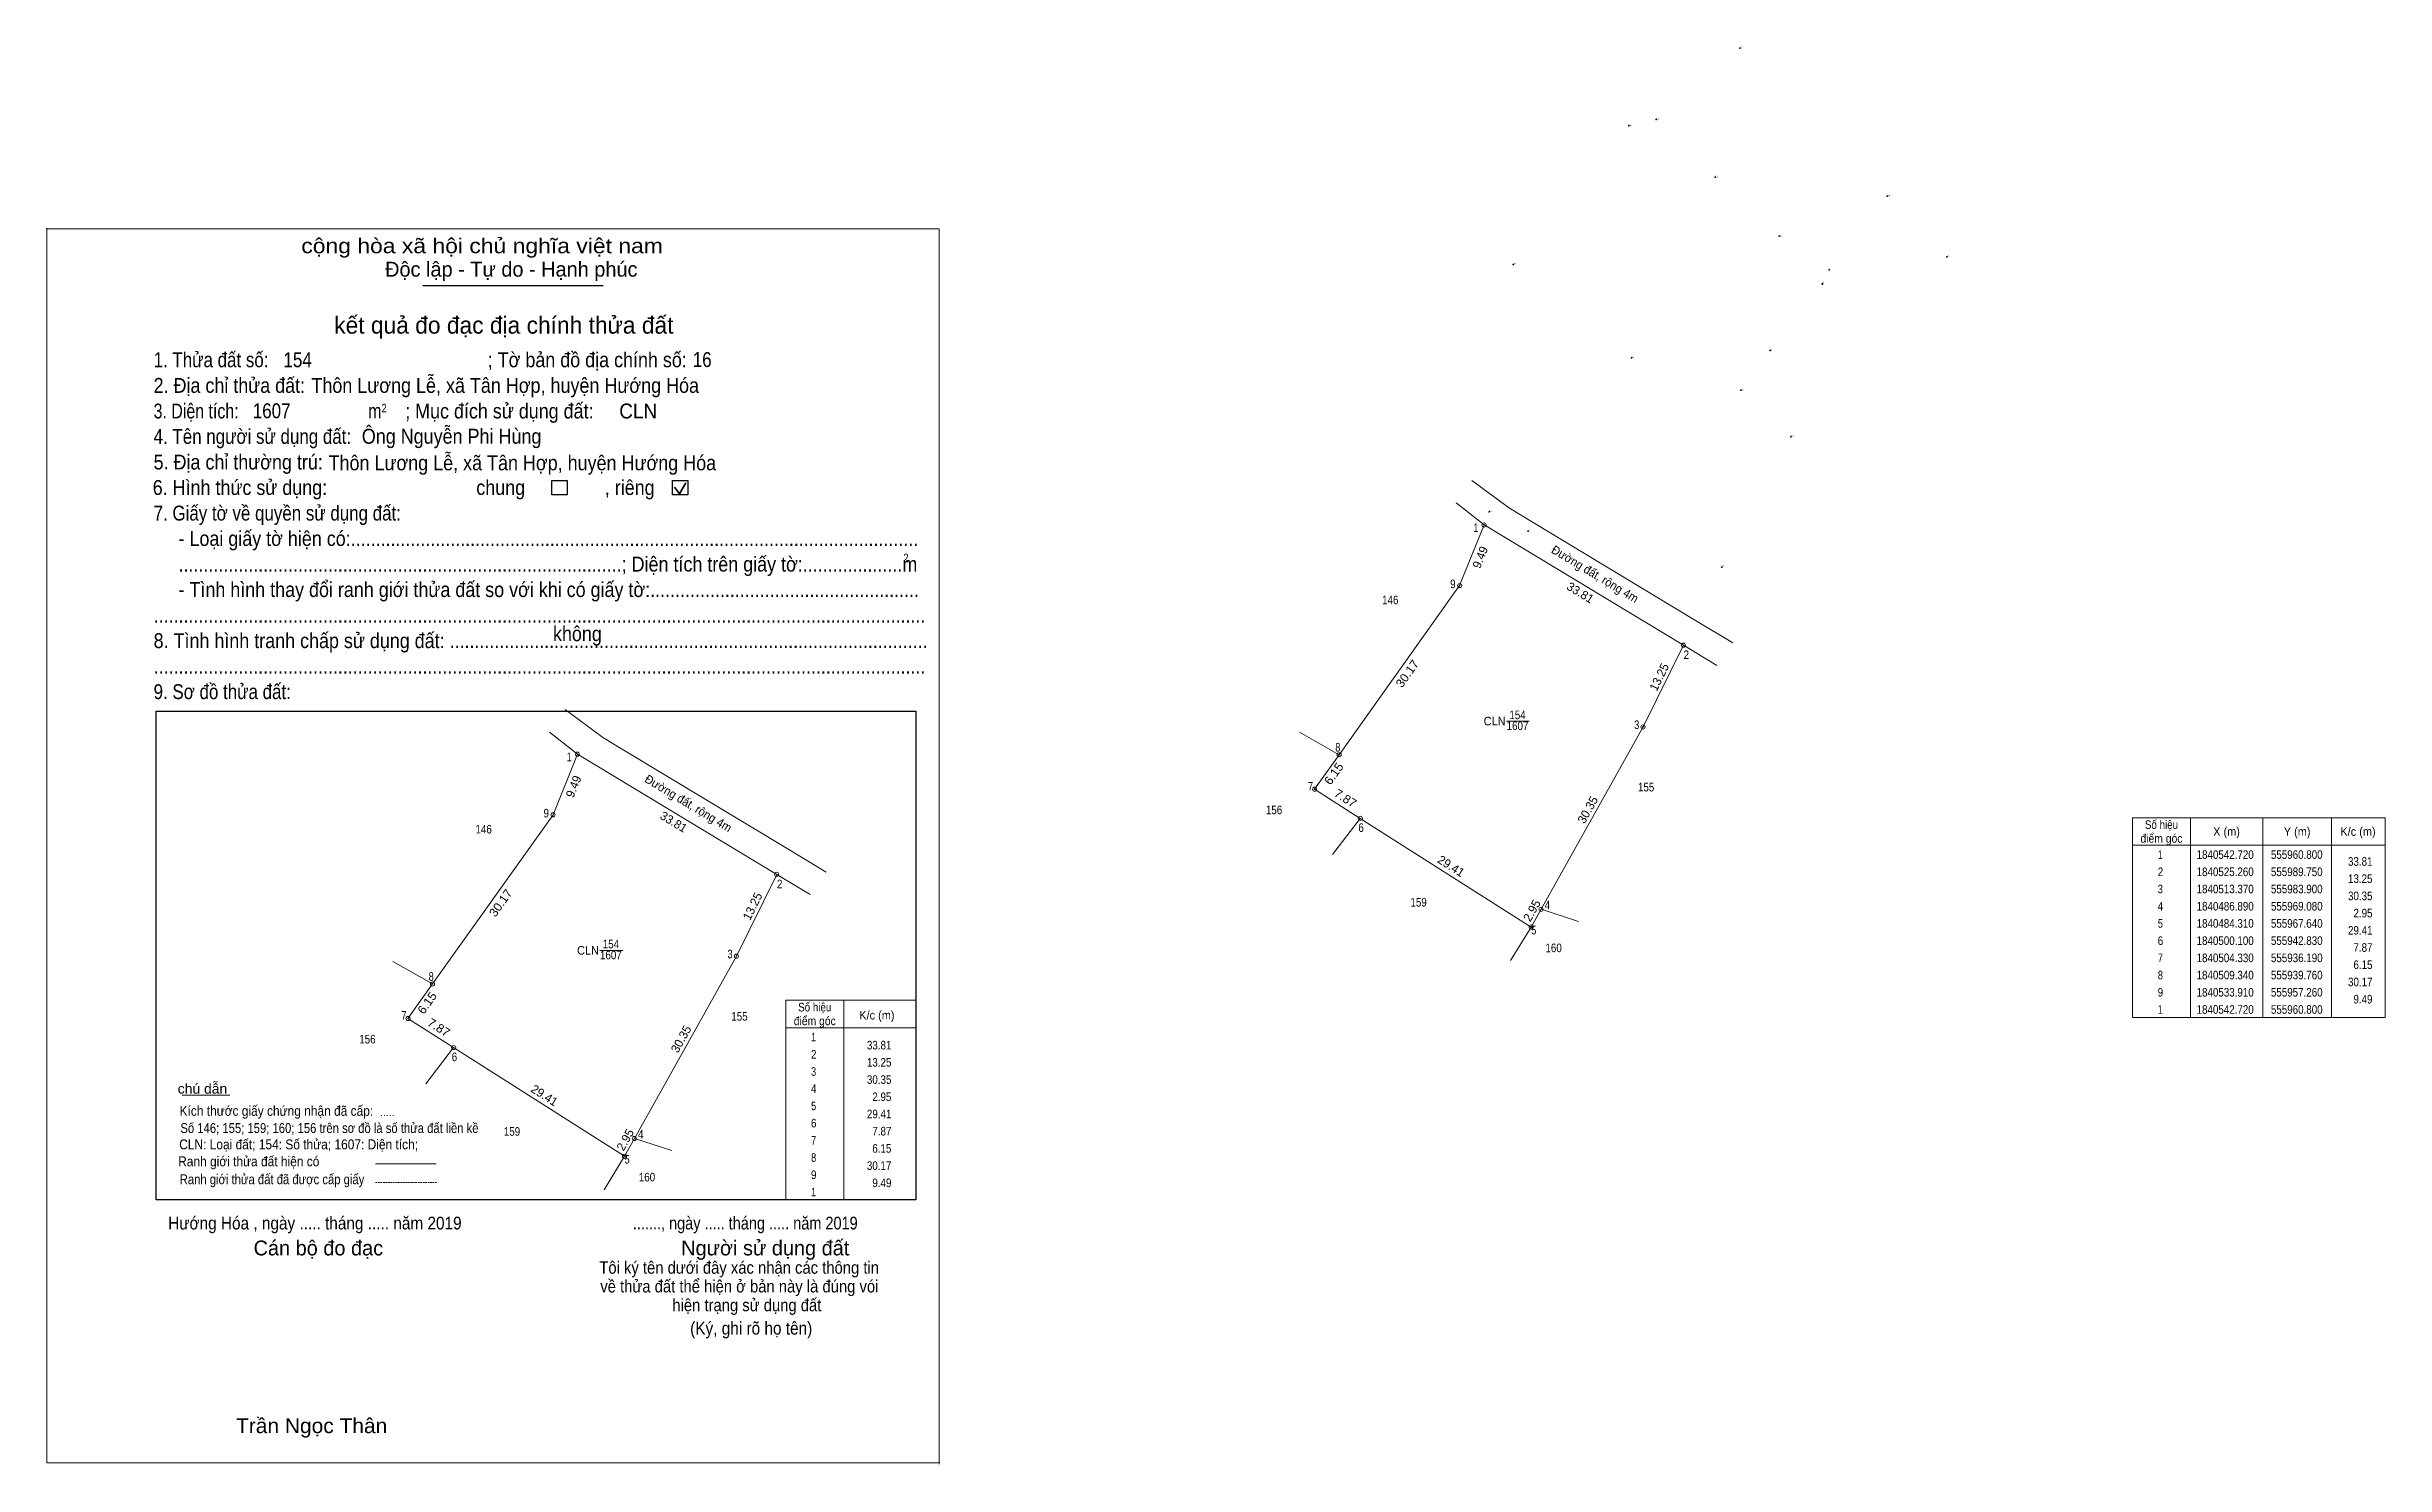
# Model space of a CAD drawing. Header units: metres. Extents: x 549864 to 556092, y 1836708 to 1841991.
# Drawn here: x 555752 to 556091.7, y 1840406.1 to 1840612.2 of the extents above; entities that cross this region are included whole.
import ezdxf
from ezdxf.enums import TextEntityAlignment as Align

# ---------------------------------------------------------------- set-up
doc = ezdxf.new("R2010")
doc.units = ezdxf.units.M
doc.header["$LTSCALE"] = 0.08
doc.header["$PDMODE"] = 32
doc.header["$PDSIZE"] = 0.04
doc.linetypes.add('MEDIUM_DASHED', pattern=[4.5, 3, -1.5])
for name, color, linetype, lineweight in [('1', 7, 'Continuous', 13), ('10', 7, 'Continuous', 13), ('12', 7, 'Continuous', 13), ('17', 7, 'Continuous', 13), ('2', 7, 'Continuous', 25), ('6', 7, 'Continuous', 13), ('63', 7, 'Continuous', 13)]:
    doc.layers.add(name, color=color, linetype=linetype, lineweight=lineweight)
doc.layers.add('7', color=7, linetype='Continuous')

msp = doc.modelspace()

# ---------------------------------------------------------------- texts
at = {"layer": '1'}
for s, width, p in [('154', 0.85, (555965.67, 1840514.51)), ('CLN', 0.95, (555962.345, 1840513.6)), ('1607', 0.85, (555965.665, 1840512.92))]:
    msp.add_text(s, height=1.25, dxfattribs=dict(at, width=width)).set_placement(p, align=Align.CENTER)
at = {"layer": '10'}
for s, width, p in [(' 1', 0.75, (555828.27, 1840508.4)), (' 9', 0.85, (555824.98, 1840500.23)), (' 2', 0.85, (555858.89, 1840489.94)), (' 3', 0.8, (555851.66, 1840479.77)), (' 8', 0.8, (555808.25, 1840476.5)), (' 7', 0.8, (555804.28, 1840470.84)), (' 6', 0.85, (555811.65, 1840464.83)), (' 4', 0.85, (555838.71, 1840453.57)), (' 5', 0.8, (555836.71, 1840449.94))]:
    msp.add_text(s, height=1.25, dxfattribs=dict(at, width=width)).set_placement(p, align=Align.RIGHT)
for s, rotation, p in [('9.49', 68.109, (555829.134, 1840504.487)), ('33.81', 328.905, (555842.777, 1840499.054)), ('13.25', 63.802, (555855.117, 1840487.054)), ('30.35', 60.766, (555844.724, 1840467.735)), ('29.41', 327.526, (555823.999, 1840459.338)), ('2.95', 60.832, (555836.613, 1840453.1))]:
    msp.add_text(s, height=1.25, rotation=rotation, dxfattribs=at).set_placement(p, align=Align.CENTER)
for s, rotation, width, p in [('Đường đất, rộng 4m', 328.905, 0.95, (555844.912, 1840501.75)), ('30.17', 54.54, 1.05, (555818.478, 1840487.452)), ('6.15', 54.527, 1.05, (555807.8, 1840472.927)), ('7.87', 327.501, 1.05, (555808.649, 1840469.195))]:
    msp.add_text(s, height=1.25, rotation=rotation, dxfattribs=dict(at, width=width)).set_placement(p, align=Align.CENTER)
for s, width, p in [('146', 0.85, (555815.495, 1840497.9)), ('154', 0.85, (555833.98, 1840481.21)), ('CLN', 0.95, (555830.655, 1840480.3)), ('1607', 0.85, (555833.975, 1840479.62)), ('155', 0.85, (555852.655, 1840470.71)), ('156', 0.85, (555798.615, 1840467.4)), ('159', 0.85, (555819.61, 1840453.99)), ('160', 0.85, (555839.22, 1840447.36))]:
    msp.add_text(s, height=1.25, dxfattribs=dict(at, width=width)).set_placement(p, align=Align.CENTER)
at = {"layer": '12'}
for s, width, p in [('13', 1.3, (555997.97, 1840611.98)), ('34', 1.3, (555981.81, 1840600.69)), ('12', 1.3, (555985.8, 1840601.6)), ('11', 1.3, (555994.36, 1840593.24)), ('14', 1.25, (556019.37, 1840590.47)), ('10', 1.3, (556003.68, 1840584.65)), ('33', 1.3, (555965.04, 1840580.57)), ('15', 1.25, (556028.04, 1840581.69)), ('7', 1.35, (556009.93, 1840577.74)), ('6', 1.35, (556009.96, 1840577.7)), ('9', 1.35, (556010.94, 1840579.77)), ('32', 1.25, (555982.22, 1840566.98)), ('8', 1.35, (556002.38, 1840568.08)), ('23', 1.25, (555998.12, 1840562.28)), ('24', 1.3, (556005.37, 1840555.53)), ('30', 1.3, (555961.56, 1840544.62)), ('31', 1.3, (555967.19, 1840541.84)), ('25', 1.25, (555995.32, 1840536.6)), ('29', 1.25, (555957.26, 1840533.91)), ('26', 1.25, (555983.9, 1840513.37)), ('28', 1.3, (555936.19, 1840504.33)), ('27', 1.25, (555967.64, 1840484.31))]:
    msp.add_text(s, height=0.2, dxfattribs=dict(at, width=width)).set_placement(p)
at = {"layer": '2'}
for s, height, width, p in [('cộng hòa xã hội chủ nghĩa việt nam', 2.163, 1.15, (555789.01, 1840582.19)), ('1. Thửa đất số:', 2.163, 0.85, (555767.56, 1840565.63)), ('154', 2.17, 0.85, (555786.42, 1840565.63)), ('; Tờ bản đồ địa chính số:', 2.163, 0.9, (555816.09, 1840565.63)), ('16', 2.166, 0.85, (555845.87, 1840565.66)), ('2. Địa chỉ thửa đất:', 2.163, 0.9, (555767.56, 1840561.91)), ('Thôn Lương Lễ, xã Tân Hợp, huyện Hướng Hóa', 2.166, 0.9, (555790.48, 1840561.91)), ('3. Diện tích:', 2.163, 0.8, (555767.56, 1840558.19)), ('1607', 2.17, 0.85, (555781.96, 1840558.22)), ('m', 2.163, 0.8, (555798.73, 1840558.19)), ('2', 1.236, 0.8, (555800.68, 1840559.08)), ('; Mục đích sử dụng đất:', 2.163, 0.9, (555804.1, 1840558.19)), (' CLN', 2.166, 0.95, (555834.43, 1840558.19)), ('4. Tên người sử dụng đất:', 2.163, 0.85, (555767.56, 1840554.5)), ('Ông Nguyễn Phi Hùng', 2.166, 0.9, (555797.8, 1840554.52)), ('5. Địa chỉ thường trú:', 2.163, 0.9, (555767.56, 1840550.78)), ('Thôn Lương Lễ, xã Tân Hợp, huyện Hướng Hóa', 2.166, 0.9, (555792.97, 1840550.66)), ('6. Hình thức sử dụng:', 2.163, 0.9, (555767.43, 1840547.08)), ('chung                , riêng', 2.163, 0.9, (555814.43, 1840547.08)), ('7. Giấy tờ về quyền sử dụng đất:', 2.163, 0.85, (555767.56, 1840543.36)), ('     - Loại giấy tờ hiện có:..................................................................................................................', 2.163, 0.9, (555767.56, 1840539.67)), ('     .........................................................................................; Diện tích trên giấy tờ:....................m', 2.163, 0.9, (555767.56, 1840535.95)), ('2', 1.236, 0.8, (555876.47, 1840537.31)), ('     - Tình hình thay đổi ranh giới thửa đất so với khi có giấy tờ:......................................................', 2.163, 0.9, (555767.56, 1840532.25)), ('8. Tình hình tranh chấp sử dụng đất: ................................................................................................', 2.163, 0.9, (555767.56, 1840524.83)), ('...........................................................................................................................................................', 2.163, 0.9, (555767.56, 1840528.53)), ('không', 2.163, 0.9, (555825.57, 1840525.84)), ('9. Sơ đồ thửa đất:', 2.163, 0.85, (555767.56, 1840517.42)), ('...........................................................................................................................................................', 2.163, 0.9, (555767.56, 1840521.11)), ('Hướng Hóa , ngày ..... tháng ..... năm 2019', 1.853, 0.9, (555769.67, 1840440.38)), ('......., ngày ..... tháng ..... năm 2019', 1.853, 0.85, (555837.16, 1840440.38)), ('(Ký, ghi rõ họ tên)', 1.854, 0.9, (555845.49, 1840425.11)), ('Trần Ngọc Thân', 2.165, 1.05, (555779.53, 1840410.79))]:
    msp.add_text(s, height=height, dxfattribs=dict(at, width=width)).set_placement(p)
for s, p in [('Độc lập - Tự do - Hạnh phúc', (555801.18, 1840578.79)), ('Cán bộ đo đạc', (555782.08, 1840436.61)), ('Người sử dụng đất', (555844.19, 1840436.61))]:
    msp.add_text(s, height=2.163, dxfattribs=at).set_placement(p)
for s, height, p in [('kết quả đo đạc địa chính thửa đất', 2.473, (555818.43, 1840570.51)), ('.', 0.618, (555881.644, 1840406.13))]:
    msp.add_text(s, height=height, dxfattribs=at).set_placement(p, align=Align.CENTER)
for s, height, width, p in [('.....', 1.2, 0.95, (555801.495, 1840456.84)), ('Tôi ký tên dưới đây xác nhận các thông tin', 1.787, 0.9, (555852.61, 1840433.95)), ('về thửa đất thể hiện ở bản này là đúng vói', 1.787, 0.9, (555852.64, 1840431.23)), ('hiện trạng sử dụng đất', 1.787, 0.9, (555853.725, 1840428.5))]:
    msp.add_text(s, height=height, dxfattribs=dict(at, width=width)).set_placement(p, align=Align.CENTER)
at = {"layer": '6'}
for s, width, p in [('chú dẫn', 1.05, (555771.06, 1840460.11)), ('Kích thước giấy chứng nhận đã cấp:', 0.9, (555771.33, 1840456.89)), ('Số 146; 155; 159; 160; 156 trên sơ đồ là số thửa đất liền kề', 0.85, (555771.45, 1840454.39)), ('Ranh giới thửa đất hiện có ', 0.9, (555771.13, 1840449.55)), ('CLN: Loại đất; 154: Số thửa; 1607: Diện tích;', 0.9, (555771.28, 1840452.02)), ('Ranh giới thửa đất đã được cấp giấy', 0.85, (555771.35, 1840446.95))]:
    msp.add_text(s, height=1.44, dxfattribs=dict(at, width=width)).set_placement(p)
at = {"layer": '63'}
for s, width, p in [(' 1', 0.75, (555959.96, 1840541.7)), (' 9', 0.85, (555956.67, 1840533.53)), (' 2', 0.85, (555990.58, 1840523.24)), (' 3', 0.8, (555983.35, 1840513.07)), (' 8', 0.8, (555939.94, 1840509.8)), (' 7', 0.8, (555935.97, 1840504.14)), (' 6', 0.85, (555943.34, 1840498.13)), ('33.81', 0.85, (556089.85, 1840493.21)), ('13.25', 0.85, (556089.85, 1840490.71)), ('30.35', 0.85, (556089.85, 1840488.21)), (' 4', 0.85, (555970.4, 1840486.87)), ('2.95', 0.85, (556089.85, 1840485.71)), (' 5', 0.8, (555968.4, 1840483.24)), ('29.41', 0.85, (556089.85, 1840483.21)), ('7.87', 0.85, (556089.85, 1840480.71)), ('6.15', 0.85, (556089.85, 1840478.21)), ('30.17', 0.85, (556089.85, 1840475.71)), ('9.49', 0.85, (556089.85, 1840473.21)), ('33.81', 0.85, (555874.72, 1840466.53)), ('13.25', 0.85, (555874.72, 1840464.03)), ('30.35', 0.85, (555874.72, 1840461.53)), ('2.95', 0.85, (555874.72, 1840459.03)), ('29.41', 0.85, (555874.72, 1840456.53)), ('7.87', 0.85, (555874.72, 1840454.03)), ('6.15', 0.85, (555874.72, 1840451.53)), ('30.17', 0.85, (555874.72, 1840449.03)), ('9.49', 0.85, (555874.72, 1840446.53))]:
    msp.add_text(s, height=1.25, dxfattribs=dict(at, width=width)).set_placement(p, align=Align.RIGHT)
for s, rotation, p in [('9.49', 68.109, (555960.824, 1840537.787)), ('33.81', 328.905, (555974.467, 1840532.354)), ('13.25', 63.802, (555986.807, 1840520.354)), ('30.35', 60.766, (555976.414, 1840501.035)), ('29.41', 327.526, (555955.689, 1840492.638)), ('2.95', 60.832, (555968.303, 1840486.4))]:
    msp.add_text(s, height=1.25, rotation=rotation, dxfattribs=at).set_placement(p, align=Align.CENTER)
for s, rotation, width, p in [('Đường đất, rộng 4m', 328.905, 0.95, (555976.602, 1840535.05)), ('30.17', 54.54, 1.05, (555950.168, 1840520.752)), ('6.15', 54.527, 1.05, (555939.49, 1840506.227)), ('7.87', 327.501, 1.05, (555940.339, 1840502.495))]:
    msp.add_text(s, height=1.25, rotation=rotation, dxfattribs=dict(at, width=width)).set_placement(p, align=Align.CENTER)
for s, width, p in [('146', 0.85, (555947.185, 1840531.2)), ('155', 0.85, (555984.345, 1840504.01)), ('156', 0.85, (555930.305, 1840500.7)), ('Số hiệu', 0.85, (556059.2, 1840498.56)), ('X (m)', 0.95, (556068.65, 1840497.56)), ('Y (m)', 0.95, (556078.905, 1840497.56)), ('K/c (m)', 0.95, (556087.745, 1840497.56)), ('điểm góc', 0.9, (556059.2, 1840496.56)), (' 1', 0.75, (556058.85, 1840494.21)), ('1840542.720', 0.85, (556068.45, 1840494.21)), ('555960.800', 0.85, (556078.85, 1840494.21)), (' 2', 0.85, (556058.855, 1840491.71)), ('1840525.260', 0.85, (556068.45, 1840491.71)), ('555989.750', 0.85, (556078.85, 1840491.71)), ('159', 0.85, (555951.3, 1840487.29)), (' 3', 0.8, (556058.845, 1840489.21)), ('1840513.370', 0.85, (556068.45, 1840489.21)), ('555983.900', 0.85, (556078.85, 1840489.21)), (' 4', 0.85, (556058.85, 1840486.71)), (' 5', 0.8, (556058.855, 1840484.21)), ('1840486.890', 0.85, (556068.45, 1840486.71)), ('1840484.310', 0.85, (556068.45, 1840484.21)), ('555969.080', 0.85, (556078.85, 1840486.71)), ('555967.640', 0.85, (556078.85, 1840484.21)), ('160', 0.85, (555970.91, 1840480.66)), (' 6', 0.85, (556058.855, 1840481.71)), ('1840500.100', 0.85, (556068.45, 1840481.71)), ('555942.830', 0.85, (556078.85, 1840481.71)), (' 7', 0.8, (556058.855, 1840479.21)), ('1840504.330', 0.85, (556068.45, 1840479.21)), ('555936.190', 0.85, (556078.85, 1840479.21)), (' 9', 0.85, (556058.85, 1840474.21)), (' 8', 0.8, (556058.855, 1840476.71)), ('1840509.340', 0.85, (556068.45, 1840476.71)), ('1840533.910', 0.85, (556068.45, 1840474.21)), ('555939.760', 0.85, (556078.85, 1840476.71)), ('555957.260', 0.85, (556078.85, 1840474.21)), ('điểm góc', 0.9, (555863.59, 1840470.05)), ('Số hiệu', 0.85, (555863.59, 1840472.05)), ('K/c (m)', 0.95, (555872.615, 1840470.88)), (' 1', 0.75, (556058.85, 1840471.71)), ('1840542.720', 0.85, (556068.45, 1840471.71)), ('555960.800', 0.85, (556078.85, 1840471.71)), (' 1', 0.75, (555863.24, 1840467.7)), (' 2', 0.85, (555863.245, 1840465.2)), (' 4', 0.85, (555863.24, 1840460.2)), (' 3', 0.8, (555863.235, 1840462.7)), (' 5', 0.8, (555863.245, 1840457.7)), (' 6', 0.85, (555863.245, 1840455.2)), (' 8', 0.8, (555863.245, 1840450.2)), (' 7', 0.8, (555863.245, 1840452.7)), (' 9', 0.85, (555863.24, 1840447.7)), (' 1', 0.75, (555863.24, 1840445.2))]:
    msp.add_text(s, height=1.25, dxfattribs=dict(at, width=width)).set_placement(p, align=Align.CENTER)

# ---------------------------------------------------------------- linework, layer by layer
at = {"layer": '1'}
msp.add_lwpolyline([(555960.8, 1840542.72), (555989.75, 1840525.26), (555983.9, 1840513.37), (555969.08, 1840486.89), (555967.64, 1840484.31), (555942.83, 1840500.1), (555936.19, 1840504.33), (555939.76, 1840509.34), (555957.26, 1840533.91)], close=True, dxfattribs=at)
at = {"layer": '10'}
for p, q in [((555964.48, 1840545.16), (555959.05, 1840549.19)), ((555960.8, 1840542.72), (555956.74, 1840545.92)), ((555964.48, 1840545.16), (555967.93, 1840543.08)), ((555967.93, 1840543.08), (555991.52, 1840528.86)), ((555960.8, 1840542.72), (555989.75, 1840525.26)), ((555991.52, 1840528.86), (555996.96, 1840525.58)), ((555983.9, 1840513.37), (555989.75, 1840525.26)), ((555989.75, 1840525.26), (555994.63, 1840522.32)), ((555832.79, 1840511.86), (555827.36, 1840515.89)), ((555829.11, 1840509.42), (555825.05, 1840512.62)), ((555934.01, 1840512.61), (555939.76, 1840509.34)), ((555969.08, 1840486.89), (555983.9, 1840513.37)), ((555829.11, 1840509.42), (555858.06, 1840491.96)), ((555832.79, 1840511.86), (555836.24, 1840509.78)), ((555836.24, 1840509.78), (555859.83, 1840495.56)), ((555938.78, 1840494.85), (555942.83, 1840500.1)), ((555942.83, 1840500.1), (555967.64, 1840484.31)), ((555859.83, 1840495.56), (555865.27, 1840492.28)), ((555852.21, 1840480.07), (555858.06, 1840491.96)), ((555858.06, 1840491.96), (555862.94, 1840489.02)), ((555967.64, 1840484.31), (555969.08, 1840486.89)), ((555974.5, 1840485.13), (555969.08, 1840486.89)), ((555964.67, 1840479.46), (555967.64, 1840484.31)), ((555802.32, 1840479.31), (555808.07, 1840476.04)), ((555832.39, 1840480.9), (555835.69, 1840480.9)), ((555837.39, 1840453.59), (555852.21, 1840480.07)), ((555807.09, 1840461.55), (555811.14, 1840466.8)), ((555811.14, 1840466.8), (555835.95, 1840451.01)), ((555835.95, 1840451.01), (555837.39, 1840453.59)), ((555842.81, 1840451.83), (555837.39, 1840453.59)), ((555832.98, 1840446.16), (555835.95, 1840451.01))]:
    msp.add_line(p, q, dxfattribs=at)
for points in [[(555960.8, 1840542.72), (555957.26, 1840533.91), (555939.76, 1840509.34)], [(555829.11, 1840509.42), (555825.57, 1840500.61), (555808.07, 1840476.04)], [(555939.76, 1840509.34), (555936.19, 1840504.33), (555942.83, 1840500.1)], [(555808.07, 1840476.04), (555804.5, 1840471.03), (555811.14, 1840466.8)]]:
    msp.add_lwpolyline(points, dxfattribs=at)
msp.add_lwpolyline([(555829.11, 1840509.42), (555858.06, 1840491.96), (555852.21, 1840480.07), (555837.39, 1840453.59), (555835.95, 1840451.01), (555811.14, 1840466.8), (555804.5, 1840471.03), (555808.07, 1840476.04), (555825.57, 1840500.61)], close=True, dxfattribs=at)
for centre in [(555829.11, 1840509.42), (555825.57, 1840500.61), (555858.06, 1840491.96), (555852.21, 1840480.07), (555808.07, 1840476.04), (555804.5, 1840471.03), (555811.14, 1840466.8), (555835.95, 1840451.01), (555837.39, 1840453.59)]:
    msp.add_circle(centre, 0.3, dxfattribs=at)
at = {"layer": '17'}
msp.add_line((555771.69, 1840459.89), (555778.63, 1840459.89), dxfattribs=at)
at = {"layer": '2'}
for p, q in [((555806.64, 1840577.51), (555832.85, 1840577.51)), ((555767.95, 1840515.69), (555878.29, 1840515.69)), ((555878.29, 1840515.69), (555878.29, 1840444.67))]:
    msp.add_line(p, q, dxfattribs=at)
at = {"layer": '2', "lineweight": 35}
for p, q in [((555843.2, 1840548.21), (555843.94, 1840547.25)), ((555843.94, 1840547.25), (555844.84, 1840548.86))]:
    msp.add_line(p, q, dxfattribs=at)
at = {"layer": '2', "lineweight": 13}
msp.add_lwpolyline([(555752.06, 1840585.73), (555881.66, 1840585.73), (555881.66, 1840406.47), (555752.06, 1840406.47)], close=True, dxfattribs=at)
at = {"layer": '2'}
for points in [[(555825.4, 1840549.17), (555827.62, 1840549.17), (555827.62, 1840547.09), (555825.4, 1840547.09)], [(555842.91, 1840549.17), (555845.14, 1840549.17), (555845.14, 1840547.09), (555842.91, 1840547.09)]]:
    msp.add_lwpolyline(points, close=True, dxfattribs=at)
msp.add_lwpolyline([(555878.29, 1840444.67), (555767.95, 1840444.67), (555767.95, 1840515.69)], dxfattribs=at)
for p in [(555752.06, 1840585.73), (555881.66, 1840406.47)]:
    msp.add_point(p, dxfattribs=at)
at = {"layer": '6'}
msp.add_line((555799.81, 1840449.91), (555808.6, 1840449.91), dxfattribs=at)
at = {"layer": '6', "linetype": 'MEDIUM_DASHED'}
msp.add_line((555799.81, 1840447.19), (555808.65, 1840447.19), dxfattribs=at)
at = {"layer": '63'}
for p, q in [((555964.08, 1840514.2), (555967.38, 1840514.2)), ((556063.4, 1840500.18), (556063.4, 1840471.18)), ((556073.9, 1840500.18), (556073.9, 1840471.18)), ((556083.9, 1840500.18), (556083.9, 1840471.18)), ((556055, 1840496.18), (556091.7, 1840496.18)), ((555867.79, 1840473.67), (555867.79, 1840444.67)), ((555878.29, 1840473.67), (555878.29, 1840444.67)), ((555859.39, 1840469.67), (555878.29, 1840469.67))]:
    msp.add_line(p, q, dxfattribs=at)
msp.add_lwpolyline([(556055, 1840500.18), (556091.7, 1840500.18), (556091.7, 1840471.18), (556055, 1840471.18)], close=True, dxfattribs=at)
msp.add_lwpolyline([(555878.29, 1840444.67), (555859.39, 1840444.67), (555859.39, 1840473.67), (555878.29, 1840473.67)], dxfattribs=at)
for centre in [(555960.8, 1840542.72), (555957.26, 1840533.91), (555989.75, 1840525.26), (555983.9, 1840513.37), (555939.76, 1840509.34), (555936.19, 1840504.33), (555942.83, 1840500.1), (555969.08, 1840486.89), (555967.64, 1840484.31)]:
    msp.add_circle(centre, 0.3, dxfattribs=at)
at = {"layer": '7'}
for p in [(555997.97, 1840611.98), (555981.81, 1840600.69), (555985.8, 1840601.6), (555994.36, 1840593.24), (556019.37, 1840590.47), (556003.68, 1840584.65), (555965.04, 1840580.57), (556028.04, 1840581.69), (556009.93, 1840577.74), (556009.96, 1840577.7), (556010.94, 1840579.77), (555982.22, 1840566.98), (556002.38, 1840568.08), (555998.12, 1840562.28), (556005.37, 1840555.53), (555961.56, 1840544.62), (555967.19, 1840541.84), (555995.32, 1840536.6), (555957.26, 1840533.91), (555983.9, 1840513.37), (555936.19, 1840504.33), (555967.64, 1840484.31)]:
    msp.add_point(p, dxfattribs=at)

msp.set_redraw_order([(e.dxf.handle, doc.entitydb.next_handle()) for e in msp.query("TEXT MTEXT ATTDEF DIMENSION ARC_DIMENSION")])  # texts and dimensions are drawn at this point

doc.saveas('drawing.dxf')
